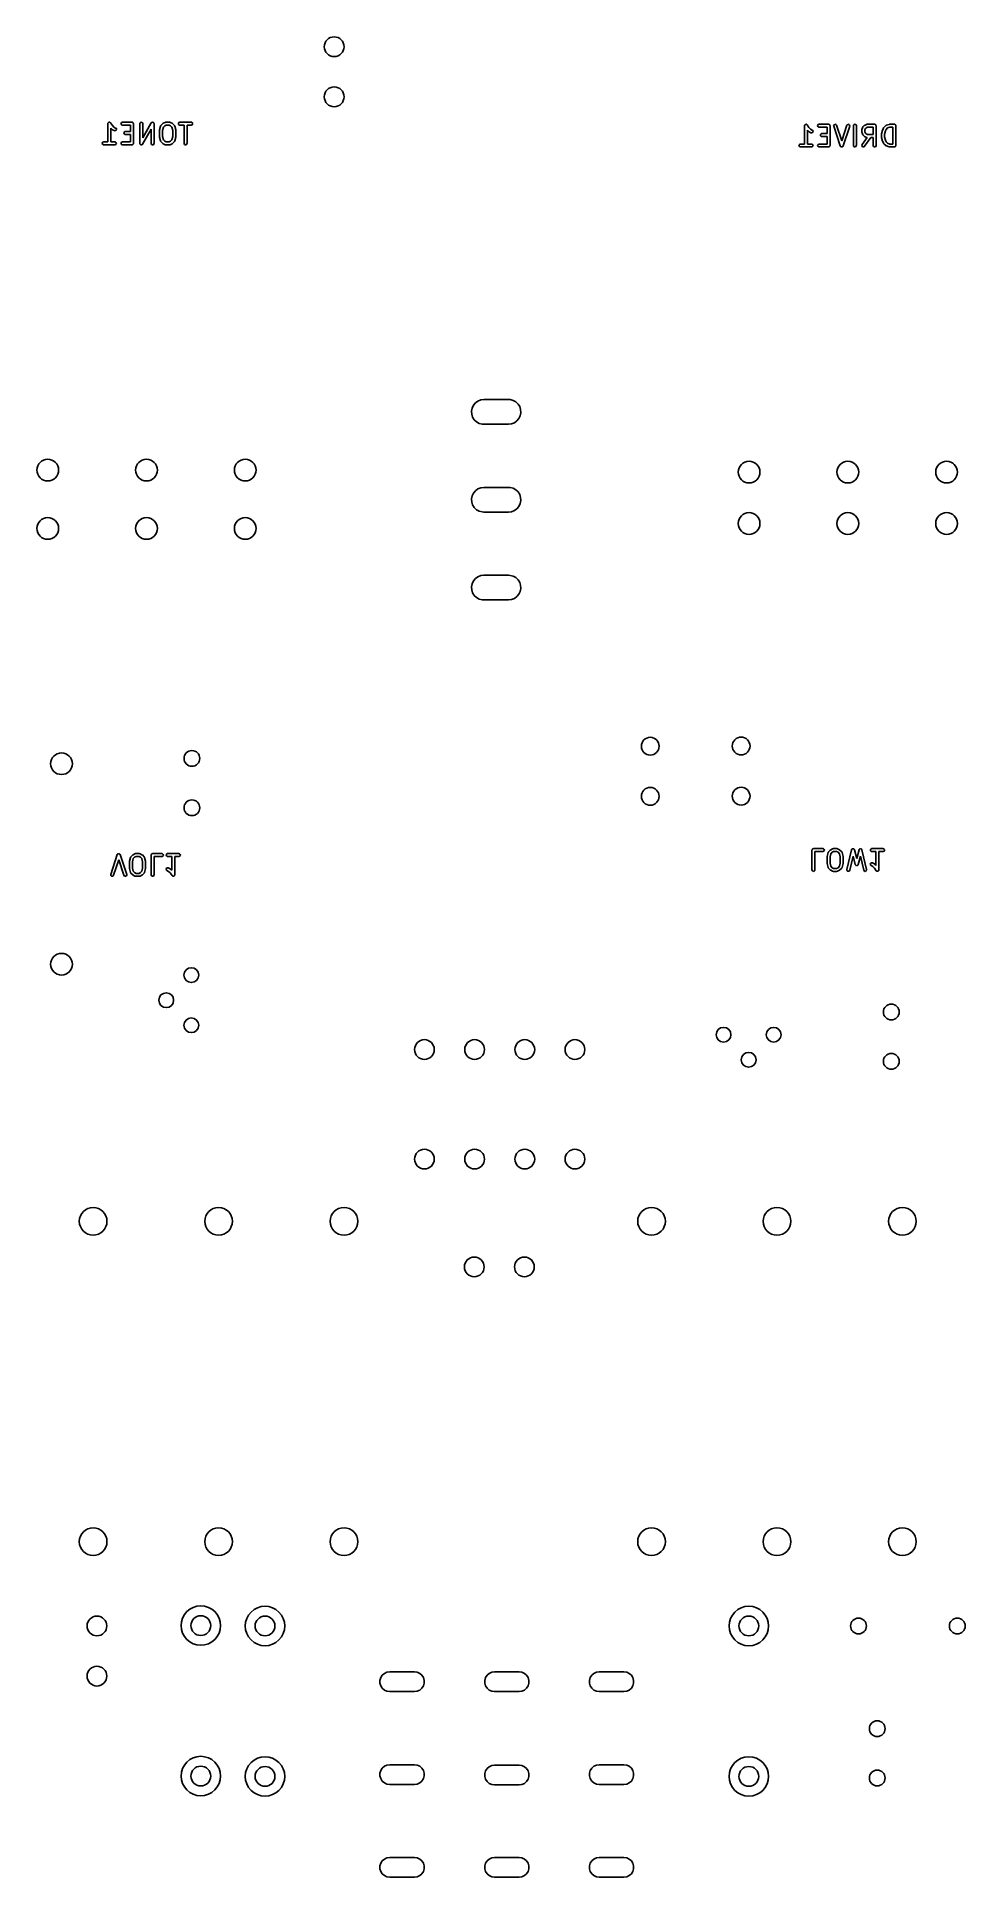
# Model space of a CAD drawing. Extents: x 4.7 to 6.55, y -5.82 to -2.15.
import ezdxf

# ---------------------------------------------------------------- set-up
doc = ezdxf.new("R2010")
doc.units = 0
doc.header["$MEASUREMENT"] = 0
doc.layers.add('BLACK', color=7, linetype='CONTINUOUS')

msp = doc.modelspace()

# ---------------------------------------------------------------- linework, layer by layer
at = {"layer": 'BLACK', "linetype": 'CONTINUOUS'}
for p, q in [((4.84465, -2.31892), (4.84483, -2.31791)), ((4.84465, -2.35534), (4.84465, -2.31892)), ((4.84483, -2.31791), (4.84493, -2.31778)), ((4.84493, -2.31778), (4.84495, -2.31761)), ((4.84495, -2.31761), (4.84557, -2.31702)), ((4.84557, -2.31702), (4.84612, -2.31637)), ((4.84612, -2.31637), (4.84629, -2.31634)), ((4.84629, -2.31634), (4.84641, -2.31622)), ((4.84641, -2.31622), (4.84727, -2.31616)), ((4.84727, -2.31616), (4.84811, -2.31602)), ((4.84811, -2.31602), (4.84826, -2.3161)), ((4.84826, -2.3161), (4.84843, -2.31609)), ((4.84843, -2.31609), (4.84912, -2.3166)), ((4.84912, -2.3166), (4.84986, -2.31703)), ((4.84986, -2.31703), (4.84992, -2.31718)), ((4.84992, -2.31718), (4.85006, -2.31729)), ((4.85006, -2.31729), (4.85364, -2.32267)), ((4.85301, -2.33039), (4.85055, -2.32793)), ((4.85055, -2.32793), (4.85055, -2.35534)), ((4.85307, -2.33041), (4.85301, -2.33039)), ((4.85378, -2.33094), (4.85307, -2.33041)), ((4.85364, -2.32267), (4.85685, -2.32587)), ((4.85753, -2.33281), (4.85378, -2.33094)), ((4.85685, -2.32587), (4.86017, -2.32753)), ((4.85953, -2.33304), (4.85753, -2.33281)), ((4.86122, -2.33193), (4.85953, -2.33304)), ((4.86017, -2.32753), (4.86099, -2.32814)), ((4.86099, -2.32814), (4.8618, -2.32999)), ((4.8618, -2.32999), (4.86122, -2.33193)), ((4.87094, -2.31841), (4.87195, -2.31666)), ((4.87129, -2.3204), (4.87094, -2.31841)), ((4.87284, -2.3217), (4.87129, -2.3204)), ((4.87195, -2.31666), (4.87385, -2.31597)), ((4.87385, -2.32188), (4.87284, -2.3217)), ((4.87385, -2.31597), (4.89259, -2.31597)), ((4.88964, -2.32188), (4.87385, -2.32188)), ((4.87656, -2.33716), (4.87757, -2.33541)), ((4.87691, -2.33915), (4.87656, -2.33716)), ((4.87846, -2.34045), (4.87691, -2.33915)), ((4.87757, -2.33541), (4.87947, -2.33472)), ((4.87947, -2.34062), (4.87846, -2.34045)), ((4.87947, -2.33472), (4.88964, -2.33472)), ((4.88964, -2.34062), (4.87947, -2.34062)), ((4.88964, -2.33472), (4.88964, -2.32188)), ((4.88964, -2.35534), (4.88964, -2.34062)), ((4.89259, -2.31597), (4.89298, -2.31604)), ((4.89298, -2.31604), (4.89311, -2.31602)), ((4.89311, -2.31602), (4.89322, -2.31608)), ((4.89322, -2.31608), (4.8936, -2.31615)), ((4.8936, -2.31615), (4.89419, -2.31664)), ((4.89419, -2.31664), (4.89486, -2.31703)), ((4.89486, -2.31703), (4.89495, -2.31728)), ((4.89495, -2.31728), (4.89515, -2.31745)), ((4.89515, -2.31745), (4.89529, -2.3182)), ((4.89529, -2.3182), (4.89555, -2.31892)), ((4.89555, -2.31892), (4.89555, -2.35829)), ((4.90839, -2.31892), (4.90857, -2.31791)), ((4.90839, -2.35829), (4.90839, -2.31892)), ((4.90857, -2.31791), (4.90987, -2.31637)), ((4.90987, -2.31637), (4.91186, -2.31602)), ((4.91186, -2.31602), (4.9136, -2.31703)), ((4.9136, -2.31703), (4.9143, -2.31892)), ((4.93089, -2.33004), (4.91391, -2.35976)), ((4.9143, -2.34717), (4.93128, -2.31746)), ((4.9143, -2.31892), (4.9143, -2.34717)), ((4.93089, -2.35829), (4.93089, -2.33004)), ((4.93128, -2.31746), (4.93193, -2.31667)), ((4.93193, -2.31667), (4.93219, -2.31658)), ((4.93219, -2.31658), (4.93236, -2.31637)), ((4.93236, -2.31637), (4.93311, -2.31623)), ((4.93311, -2.31623), (4.93383, -2.31597)), ((4.93383, -2.31597), (4.93408, -2.31606)), ((4.93408, -2.31606), (4.93435, -2.31602)), ((4.93435, -2.31602), (4.93501, -2.3164)), ((4.93501, -2.3164), (4.93573, -2.31665)), ((4.93573, -2.31665), (4.93586, -2.31689)), ((4.93586, -2.31689), (4.9361, -2.31703)), ((4.9361, -2.31703), (4.93636, -2.31774)), ((4.93636, -2.31774), (4.93675, -2.3184)), ((4.93675, -2.3184), (4.9367, -2.31867)), ((4.9367, -2.31867), (4.93679, -2.31892)), ((4.93679, -2.31892), (4.93679, -2.35829)), ((4.94776, -2.33205), (4.94786, -2.33147)), ((4.94776, -2.34517), (4.94776, -2.33205)), ((4.94781, -2.3453), (4.94776, -2.34517)), ((4.94785, -2.34589), (4.94781, -2.3453)), ((4.94785, -2.33133), (4.94972, -2.32383)), ((4.94786, -2.33147), (4.94785, -2.33133)), ((4.94972, -2.35339), (4.94785, -2.34589)), ((4.94972, -2.32383), (4.95014, -2.32289)), ((4.95014, -2.32289), (4.95038, -2.32272)), ((4.95038, -2.32272), (4.9505, -2.32246)), ((4.9505, -2.32246), (4.95425, -2.31871)), ((4.95525, -2.32606), (4.95367, -2.33241)), ((4.95367, -2.33241), (4.95367, -2.34481)), ((4.95367, -2.34481), (4.95525, -2.35116)), ((4.95425, -2.31871), (4.95497, -2.3182)), ((4.95497, -2.3182), (4.95502, -2.31816)), ((4.95502, -2.31816), (4.95877, -2.31628)), ((4.95809, -2.32322), (4.95525, -2.32606)), ((4.96078, -2.32188), (4.95809, -2.32322)), ((4.95877, -2.31628), (4.95975, -2.31599)), ((4.95975, -2.31599), (4.95992, -2.31603)), ((4.95992, -2.31603), (4.96009, -2.31597)), ((4.96009, -2.31597), (4.96759, -2.31597)), ((4.96689, -2.32188), (4.96078, -2.32188)), ((4.96959, -2.32322), (4.96689, -2.32188)), ((4.96759, -2.31597), (4.9686, -2.31615)), ((4.9686, -2.31615), (4.96873, -2.31626)), ((4.96873, -2.31626), (4.96891, -2.31628)), ((4.96891, -2.31628), (4.97266, -2.31816)), ((4.97242, -2.32606), (4.96959, -2.32322)), ((4.97401, -2.33241), (4.97242, -2.32606)), ((4.97242, -2.35116), (4.97401, -2.34481)), ((4.97266, -2.31816), (4.97336, -2.31868)), ((4.97336, -2.31868), (4.97342, -2.31871)), ((4.97342, -2.31871), (4.97717, -2.32246)), ((4.97401, -2.34481), (4.97401, -2.33241)), ((4.97717, -2.32246), (4.97776, -2.3233)), ((4.97776, -2.3233), (4.97779, -2.32359)), ((4.97779, -2.32359), (4.97795, -2.32383)), ((4.97795, -2.32383), (4.97982, -2.33133)), ((4.97982, -2.34589), (4.97795, -2.35339)), ((4.97991, -2.34517), (4.97981, -2.34575)), ((4.97981, -2.34575), (4.97982, -2.34589)), ((4.97982, -2.33133), (4.97987, -2.33192)), ((4.97987, -2.33192), (4.97991, -2.33205)), ((4.97991, -2.33205), (4.97991, -2.34517)), ((4.9853, -2.31841), (4.98631, -2.31666)), ((4.98565, -2.3204), (4.9853, -2.31841)), ((4.9872, -2.3217), (4.98565, -2.3204)), ((4.98631, -2.31666), (4.98821, -2.31597)), ((4.98821, -2.32188), (4.9872, -2.3217)), ((4.98821, -2.31597), (5.0107, -2.31597)), ((4.9965, -2.32188), (4.98821, -2.32188)), ((4.9965, -2.35829), (4.9965, -2.32188)), ((5.0107, -2.32188), (5.00241, -2.32188)), ((5.00241, -2.32188), (5.00241, -2.35829)), ((5.0107, -2.31597), (5.01171, -2.31615)), ((5.0126, -2.32119), (5.0107, -2.32188)), ((5.01171, -2.31615), (5.01326, -2.31745)), ((5.01361, -2.31944), (5.0126, -2.32119)), ((5.01326, -2.31745), (5.01361, -2.31944)), ((6.23291, -2.32302), (6.23309, -2.32201)), ((6.23291, -2.35944), (6.23291, -2.32302)), ((6.23309, -2.32201), (6.2332, -2.32188)), ((6.2332, -2.32188), (6.23322, -2.32172)), ((6.23322, -2.32172), (6.23384, -2.32112)), ((6.23384, -2.32112), (6.23439, -2.32047)), ((6.23439, -2.32047), (6.23456, -2.32044)), ((6.23456, -2.32044), (6.23468, -2.32032)), ((6.23468, -2.32032), (6.23553, -2.32027)), ((6.23553, -2.32027), (6.23638, -2.32012)), ((6.23638, -2.32012), (6.23652, -2.3202)), ((6.23652, -2.3202), (6.23669, -2.32019)), ((6.23669, -2.32019), (6.23738, -2.3207)), ((6.23738, -2.3207), (6.23813, -2.32113)), ((6.23813, -2.32113), (6.23818, -2.32129)), ((6.23818, -2.32129), (6.23832, -2.32139)), ((6.23832, -2.32139), (6.24191, -2.32677)), ((6.24128, -2.33449), (6.23882, -2.33203)), ((6.23882, -2.33203), (6.23882, -2.35944)), ((6.24133, -2.33451), (6.24128, -2.33449)), ((6.24204, -2.33504), (6.24133, -2.33451)), ((6.24191, -2.32677), (6.24511, -2.32997)), ((6.24579, -2.33691), (6.24204, -2.33504)), ((6.24511, -2.32997), (6.24843, -2.33163)), ((6.2478, -2.33714), (6.24579, -2.33691)), ((6.24948, -2.33603), (6.2478, -2.33714)), ((6.24843, -2.33163), (6.24926, -2.33224)), ((6.24926, -2.33224), (6.25006, -2.3341)), ((6.25006, -2.3341), (6.24948, -2.33603)), ((6.2592, -2.32251), (6.26021, -2.32076)), ((6.25955, -2.3245), (6.2592, -2.32251)), ((6.2611, -2.3258), (6.25955, -2.3245)), ((6.26021, -2.32076), (6.26211, -2.32007)), ((6.26211, -2.32598), (6.2611, -2.3258)), ((6.26211, -2.32007), (6.28086, -2.32007)), ((6.27791, -2.32598), (6.26211, -2.32598)), ((6.26483, -2.34126), (6.26584, -2.33951)), ((6.26518, -2.34325), (6.26483, -2.34126)), ((6.26673, -2.34455), (6.26518, -2.34325)), ((6.26584, -2.33951), (6.26774, -2.33882)), ((6.26774, -2.34472), (6.26673, -2.34455)), ((6.26774, -2.33882), (6.27791, -2.33882)), ((6.27791, -2.34472), (6.26774, -2.34472)), ((6.27791, -2.33882), (6.27791, -2.32598)), ((6.27791, -2.35944), (6.27791, -2.34472)), ((6.28086, -2.32007), (6.28124, -2.32014)), ((6.28124, -2.32014), (6.28137, -2.32012)), ((6.28137, -2.32012), (6.28148, -2.32018)), ((6.28148, -2.32018), (6.28187, -2.32025)), ((6.28187, -2.32025), (6.28246, -2.32074)), ((6.28246, -2.32074), (6.28312, -2.32113)), ((6.28312, -2.32113), (6.28321, -2.32138)), ((6.28321, -2.32138), (6.28342, -2.32155)), ((6.28342, -2.32155), (6.28355, -2.3223)), ((6.28355, -2.3223), (6.28381, -2.32302)), ((6.28381, -2.32302), (6.28381, -2.36239)), ((6.29103, -2.32294), (6.29177, -2.32107)), ((6.29118, -2.32396), (6.29103, -2.32294)), ((6.3043, -2.36333), (6.29118, -2.32396)), ((6.29177, -2.32107), (6.29355, -2.3201)), ((6.29355, -2.3201), (6.29553, -2.32051)), ((6.29553, -2.32051), (6.29678, -2.32209)), ((6.29678, -2.32209), (6.30711, -2.35306)), ((6.30711, -2.35306), (6.31743, -2.32209)), ((6.32303, -2.32396), (6.30991, -2.36333)), ((6.31743, -2.32209), (6.31792, -2.32119)), ((6.31792, -2.32119), (6.31964, -2.32013)), ((6.31964, -2.32013), (6.32163, -2.32043)), ((6.32163, -2.32043), (6.32297, -2.32194)), ((6.32297, -2.32194), (6.32303, -2.32396)), ((6.3304, -2.32302), (6.33058, -2.32201)), ((6.3304, -2.36239), (6.3304, -2.32302)), ((6.33058, -2.32201), (6.33188, -2.32047)), ((6.33188, -2.32047), (6.33386, -2.32012)), ((6.33386, -2.32012), (6.33561, -2.32113)), ((6.33561, -2.32113), (6.3363, -2.32302)), ((6.3363, -2.32302), (6.3363, -2.36239)), ((6.34727, -2.33052), (6.34745, -2.32951)), ((6.34727, -2.33615), (6.34727, -2.33052)), ((6.34733, -2.33631), (6.34727, -2.33615)), ((6.34729, -2.33649), (6.34733, -2.33631)), ((6.34758, -2.33747), (6.34729, -2.33649)), ((6.34745, -2.32951), (6.34756, -2.32938)), ((6.34756, -2.32938), (6.34758, -2.3292)), ((6.34758, -2.3292), (6.34946, -2.32545)), ((6.34946, -2.34122), (6.34758, -2.33747)), ((6.34781, -2.3607), (6.35768, -2.34659)), ((6.34946, -2.32545), (6.34998, -2.32474)), ((6.34951, -2.34126), (6.34946, -2.34122)), ((6.35001, -2.34199), (6.34951, -2.34126)), ((6.34998, -2.32474), (6.35001, -2.32469)), ((6.35001, -2.32469), (6.35189, -2.32281)), ((6.35189, -2.34386), (6.35001, -2.34199)), ((6.35189, -2.32281), (6.35261, -2.3223)), ((6.35194, -2.34389), (6.35189, -2.34386)), ((6.35265, -2.34441), (6.35194, -2.34389)), ((6.35261, -2.3223), (6.35265, -2.32226)), ((6.36489, -2.3466), (6.35264, -2.36409)), ((6.35265, -2.32226), (6.3564, -2.32038)), ((6.3564, -2.34629), (6.35265, -2.34441)), ((6.35453, -2.32852), (6.35318, -2.33122)), ((6.35318, -2.33122), (6.35318, -2.33545)), ((6.35318, -2.33545), (6.35453, -2.33815)), ((6.35572, -2.32733), (6.35453, -2.32852)), ((6.35453, -2.33815), (6.35572, -2.33935)), ((6.35842, -2.32598), (6.35572, -2.32733)), ((6.35572, -2.33935), (6.35842, -2.34069)), ((6.3564, -2.32038), (6.35739, -2.32009)), ((6.35658, -2.34631), (6.3564, -2.34629)), ((6.35671, -2.34642), (6.35658, -2.34631)), ((6.35768, -2.34659), (6.35671, -2.34642)), ((6.35739, -2.32009), (6.35756, -2.32013)), ((6.35756, -2.32013), (6.35772, -2.32007)), ((6.35772, -2.32007), (6.37272, -2.32007)), ((6.36977, -2.32598), (6.35842, -2.32598)), ((6.35842, -2.34069), (6.36977, -2.34069)), ((6.36977, -2.3466), (6.36489, -2.3466)), ((6.36977, -2.34069), (6.36977, -2.32598)), ((6.36977, -2.36239), (6.36977, -2.3466)), ((6.37272, -2.32007), (6.37311, -2.32014)), ((6.37311, -2.32014), (6.37323, -2.32012)), ((6.37323, -2.32012), (6.37335, -2.32018)), ((6.37335, -2.32018), (6.37373, -2.32025)), ((6.37373, -2.32025), (6.37432, -2.32074)), ((6.37432, -2.32074), (6.37498, -2.32113)), ((6.37498, -2.32113), (6.37508, -2.32138)), ((6.37508, -2.32138), (6.37528, -2.32155)), ((6.37528, -2.32155), (6.37541, -2.3223)), ((6.37541, -2.3223), (6.37567, -2.32302)), ((6.37567, -2.32302), (6.37567, -2.36239)), ((6.38664, -2.3399), (6.38674, -2.33932)), ((6.38664, -2.34552), (6.38664, -2.3399)), ((6.38669, -2.34565), (6.38664, -2.34552)), ((6.38673, -2.34624), (6.38669, -2.34565)), ((6.38673, -2.33918), (6.38861, -2.33168)), ((6.38674, -2.33932), (6.38673, -2.33918)), ((6.38861, -2.35374), (6.38673, -2.34624)), ((6.38861, -2.33168), (6.38881, -2.33122)), ((6.38881, -2.33122), (6.38883, -2.33108)), ((6.38883, -2.33108), (6.3907, -2.32733)), ((6.3907, -2.32733), (6.39123, -2.32662)), ((6.39123, -2.32662), (6.39126, -2.32656)), ((6.39126, -2.32656), (6.39501, -2.32281)), ((6.39426, -2.33343), (6.39255, -2.34026)), ((6.39255, -2.34026), (6.39255, -2.34516)), ((6.39255, -2.34516), (6.39426, -2.35199)), ((6.39577, -2.3304), (6.39426, -2.33343)), ((6.39501, -2.32281), (6.39585, -2.32222)), ((6.39869, -2.32748), (6.39577, -2.3304)), ((6.39585, -2.32222), (6.39602, -2.32221)), ((6.39602, -2.32221), (6.39616, -2.3221)), ((6.39616, -2.3221), (6.40178, -2.32022)), ((6.4032, -2.32598), (6.39869, -2.32748)), ((6.40178, -2.32022), (6.40266, -2.32009)), ((6.40266, -2.32009), (6.40272, -2.32007)), ((6.40272, -2.32007), (6.41209, -2.32007)), ((6.40914, -2.32598), (6.4032, -2.32598)), ((6.40914, -2.35944), (6.40914, -2.32598)), ((6.41209, -2.32007), (6.41248, -2.32014)), ((6.41248, -2.32014), (6.4126, -2.32012)), ((6.4126, -2.32012), (6.41272, -2.32018)), ((6.41272, -2.32018), (6.4131, -2.32025)), ((6.4131, -2.32025), (6.41369, -2.32074)), ((6.41369, -2.32074), (6.41435, -2.32113)), ((6.41435, -2.32113), (6.41445, -2.32138)), ((6.41445, -2.32138), (6.41465, -2.32155)), ((6.41465, -2.32155), (6.41478, -2.3223)), ((6.41478, -2.3223), (6.41504, -2.32302)), ((6.41504, -2.32302), (6.41504, -2.36239)), ((4.83344, -2.35778), (4.83445, -2.35603)), ((4.83379, -2.35977), (4.83344, -2.35778)), ((4.83534, -2.36107), (4.83379, -2.35977)), ((4.83445, -2.35603), (4.83635, -2.35534)), ((4.83635, -2.36125), (4.83534, -2.36107)), ((4.83635, -2.35534), (4.84465, -2.35534)), ((4.85885, -2.36125), (4.83635, -2.36125)), ((4.85055, -2.35534), (4.85885, -2.35534)), ((4.85885, -2.35534), (4.85986, -2.35552)), ((4.86075, -2.36056), (4.85885, -2.36125)), ((4.85986, -2.35552), (4.86141, -2.35682)), ((4.86176, -2.35881), (4.86075, -2.36056)), ((4.86141, -2.35682), (4.86176, -2.35881)), ((4.87094, -2.35778), (4.87195, -2.35603)), ((4.87129, -2.35977), (4.87094, -2.35778)), ((4.87284, -2.36107), (4.87129, -2.35977)), ((4.87195, -2.35603), (4.87385, -2.35534)), ((4.87385, -2.36125), (4.87284, -2.36107)), ((4.87385, -2.35534), (4.88964, -2.35534)), ((4.89259, -2.36125), (4.87385, -2.36125)), ((4.89332, -2.36098), (4.89259, -2.36125)), ((4.89407, -2.36085), (4.89332, -2.36098)), ((4.89424, -2.36065), (4.89407, -2.36085)), ((4.89449, -2.36056), (4.89424, -2.36065)), ((4.89488, -2.35989), (4.89449, -2.36056)), ((4.89537, -2.3593), (4.89488, -2.35989)), ((4.89544, -2.35892), (4.89537, -2.3593)), ((4.8955, -2.35881), (4.89544, -2.35892)), ((4.89555, -2.35829), (4.89548, -2.35868)), ((4.89548, -2.35868), (4.8955, -2.35881)), ((4.90848, -2.35855), (4.90839, -2.35829)), ((4.90844, -2.35882), (4.90848, -2.35855)), ((4.90882, -2.35948), (4.90844, -2.35882)), ((4.90908, -2.36019), (4.90882, -2.35948)), ((4.90932, -2.36033), (4.90908, -2.36019)), ((4.90945, -2.36056), (4.90932, -2.36033)), ((4.91017, -2.36082), (4.90945, -2.36056)), ((4.91083, -2.3612), (4.91017, -2.36082)), ((4.9111, -2.36115), (4.91083, -2.3612)), ((4.91136, -2.36125), (4.9111, -2.36115)), ((4.91207, -2.36098), (4.91136, -2.36125)), ((4.91282, -2.36085), (4.91207, -2.36098)), ((4.91299, -2.36064), (4.91282, -2.36085)), ((4.91325, -2.36055), (4.91299, -2.36064)), ((4.91391, -2.35976), (4.91325, -2.36055)), ((4.93158, -2.36019), (4.93089, -2.35829)), ((4.93333, -2.3612), (4.93158, -2.36019)), ((4.93532, -2.36085), (4.93333, -2.3612)), ((4.93661, -2.3593), (4.93532, -2.36085)), ((4.93679, -2.35829), (4.93661, -2.3593)), ((4.94989, -2.35363), (4.94972, -2.35339)), ((4.94991, -2.35392), (4.94989, -2.35363)), ((4.9505, -2.35476), (4.94991, -2.35392)), ((4.95425, -2.35851), (4.9505, -2.35476)), ((4.95431, -2.35853), (4.95425, -2.35851)), ((4.95502, -2.35906), (4.95431, -2.35853)), ((4.95877, -2.36093), (4.95502, -2.35906)), ((4.95525, -2.35116), (4.95809, -2.35399)), ((4.95809, -2.35399), (4.96078, -2.35534)), ((4.95894, -2.36095), (4.95877, -2.36093)), ((4.95908, -2.36107), (4.95894, -2.36095)), ((4.96009, -2.36125), (4.95908, -2.36107)), ((4.96759, -2.36125), (4.96009, -2.36125)), ((4.96078, -2.35534), (4.96689, -2.35534)), ((4.96689, -2.35534), (4.96959, -2.35399)), ((4.96775, -2.36119), (4.96759, -2.36125)), ((4.96792, -2.36123), (4.96775, -2.36119)), ((4.96891, -2.36093), (4.96792, -2.36123)), ((4.97266, -2.35906), (4.96891, -2.36093)), ((4.96959, -2.35399), (4.97242, -2.35116)), ((4.9727, -2.35901), (4.97266, -2.35906)), ((4.97342, -2.35851), (4.9727, -2.35901)), ((4.97717, -2.35476), (4.97342, -2.35851)), ((4.9773, -2.35449), (4.97717, -2.35476)), ((4.97753, -2.35432), (4.9773, -2.35449)), ((4.97795, -2.35339), (4.97753, -2.35432)), ((4.99719, -2.36019), (4.9965, -2.35829)), ((4.99894, -2.3612), (4.99719, -2.36019)), ((5.00093, -2.36085), (4.99894, -2.3612)), ((5.00223, -2.3593), (5.00093, -2.36085)), ((5.00241, -2.35829), (5.00223, -2.3593)), ((6.22171, -2.36188), (6.22272, -2.36013)), ((6.22206, -2.36387), (6.22171, -2.36188)), ((6.22361, -2.36517), (6.22206, -2.36387)), ((6.22272, -2.36013), (6.22462, -2.35944)), ((6.22462, -2.36535), (6.22361, -2.36517)), ((6.22462, -2.35944), (6.23291, -2.35944)), ((6.24711, -2.36535), (6.22462, -2.36535)), ((6.23882, -2.35944), (6.24711, -2.35944)), ((6.24711, -2.35944), (6.24812, -2.35962)), ((6.24901, -2.36466), (6.24711, -2.36535)), ((6.24812, -2.35962), (6.24967, -2.36092)), ((6.25002, -2.36291), (6.24901, -2.36466)), ((6.24967, -2.36092), (6.25002, -2.36291)), ((6.2592, -2.36188), (6.26021, -2.36013)), ((6.25955, -2.36387), (6.2592, -2.36188)), ((6.2611, -2.36517), (6.25955, -2.36387)), ((6.26021, -2.36013), (6.26211, -2.35944)), ((6.26211, -2.36535), (6.2611, -2.36517)), ((6.26211, -2.35944), (6.27791, -2.35944)), ((6.28086, -2.36535), (6.26211, -2.36535)), ((6.28158, -2.36508), (6.28086, -2.36535)), ((6.28233, -2.36495), (6.28158, -2.36508)), ((6.28251, -2.36475), (6.28233, -2.36495)), ((6.28276, -2.36466), (6.28251, -2.36475)), ((6.28314, -2.36399), (6.28276, -2.36466)), ((6.28363, -2.3634), (6.28314, -2.36399)), ((6.2837, -2.36302), (6.28363, -2.3634)), ((6.28377, -2.36291), (6.2837, -2.36302)), ((6.28381, -2.36239), (6.28374, -2.36278)), ((6.28374, -2.36278), (6.28377, -2.36291)), ((6.30436, -2.36339), (6.3043, -2.36333)), ((6.30436, -2.36348), (6.30436, -2.36339)), ((6.30498, -2.36418), (6.30436, -2.36348)), ((6.30556, -2.36491), (6.30498, -2.36418)), ((6.30564, -2.36493), (6.30556, -2.36491)), ((6.3057, -2.36499), (6.30564, -2.36493)), ((6.30662, -2.36513), (6.3057, -2.36499)), ((6.30754, -2.36532), (6.30662, -2.36513)), ((6.30761, -2.36527), (6.30754, -2.36532)), ((6.3077, -2.36529), (6.30761, -2.36527)), ((6.30849, -2.3648), (6.3077, -2.36529)), ((6.30931, -2.36435), (6.30849, -2.3648)), ((6.30935, -2.36427), (6.30931, -2.36435)), ((6.30942, -2.36423), (6.30935, -2.36427)), ((6.30991, -2.36333), (6.30942, -2.36423)), ((6.33109, -2.36429), (6.3304, -2.36239)), ((6.33284, -2.3653), (6.33109, -2.36429)), ((6.33483, -2.36495), (6.33284, -2.3653)), ((6.33613, -2.3634), (6.33483, -2.36495)), ((6.3363, -2.36239), (6.33613, -2.3634)), ((6.34728, -2.36265), (6.34781, -2.3607)), ((6.34814, -2.36448), (6.34728, -2.36265)), ((6.34997, -2.36534), (6.34814, -2.36448)), ((6.35192, -2.36481), (6.34997, -2.36534)), ((6.35264, -2.36409), (6.35192, -2.36481)), ((6.37046, -2.36429), (6.36977, -2.36239)), ((6.37221, -2.3653), (6.37046, -2.36429)), ((6.3742, -2.36495), (6.37221, -2.3653)), ((6.3755, -2.3634), (6.3742, -2.36495)), ((6.37567, -2.36239), (6.3755, -2.3634)), ((6.38868, -2.35385), (6.38861, -2.35374)), ((6.38883, -2.35434), (6.38868, -2.35385)), ((6.3907, -2.35809), (6.38883, -2.35434)), ((6.39075, -2.35813), (6.3907, -2.35809)), ((6.39126, -2.35886), (6.39075, -2.35813)), ((6.39501, -2.36261), (6.39126, -2.35886)), ((6.39426, -2.35199), (6.39577, -2.35502)), ((6.39517, -2.36268), (6.39501, -2.36261)), ((6.39526, -2.36283), (6.39517, -2.36268)), ((6.39616, -2.36332), (6.39526, -2.36283)), ((6.39577, -2.35502), (6.39869, -2.35794)), ((6.40178, -2.3652), (6.39616, -2.36332)), ((6.39869, -2.35794), (6.4032, -2.35944)), ((6.40185, -2.36519), (6.40178, -2.3652)), ((6.40272, -2.36535), (6.40185, -2.36519)), ((6.41209, -2.36535), (6.40272, -2.36535)), ((6.4032, -2.35944), (6.40914, -2.35944)), ((6.41281, -2.36508), (6.41209, -2.36535)), ((6.41357, -2.36495), (6.41281, -2.36508)), ((6.41374, -2.36475), (6.41357, -2.36495)), ((6.41399, -2.36466), (6.41374, -2.36475)), ((6.41437, -2.36399), (6.41399, -2.36466)), ((6.41487, -2.3634), (6.41437, -2.36399)), ((6.41493, -2.36302), (6.41487, -2.3634)), ((6.415, -2.36291), (6.41493, -2.36302)), ((6.41504, -2.36239), (6.41498, -2.36278)), ((6.41498, -2.36278), (6.415, -2.36291)), ((5.56934, -2.89216), (5.5705, -2.8861)), ((5.56973, -2.89831), (5.56934, -2.89216)), ((5.57163, -2.90418), (5.56973, -2.89831)), ((5.5705, -2.8861), (5.57312, -2.88052)), ((5.57312, -2.88052), (5.57705, -2.87576)), ((5.57705, -2.87576), (5.58204, -2.87214)), ((5.58204, -2.87214), (5.58778, -2.86987)), ((5.58778, -2.86987), (5.5939, -2.86909)), ((5.5939, -2.86909), (5.64311, -2.86909)), ((5.64311, -2.86909), (5.64619, -2.86929)), ((5.64619, -2.86929), (5.65217, -2.87082)), ((5.65217, -2.87082), (5.65757, -2.87379)), ((5.65757, -2.87379), (5.66207, -2.87802)), ((5.66207, -2.87802), (5.66537, -2.88322)), ((5.66537, -2.88322), (5.66728, -2.88909)), ((5.66767, -2.89525), (5.66651, -2.9013)), ((5.66728, -2.88909), (5.66767, -2.89525)), ((5.57494, -2.90939), (5.57163, -2.90418)), ((5.57943, -2.91361), (5.57494, -2.90939)), ((5.58484, -2.91658), (5.57943, -2.91361)), ((5.59081, -2.91811), (5.58484, -2.91658)), ((5.5939, -2.91831), (5.59081, -2.91811)), ((5.64311, -2.91831), (5.5939, -2.91831)), ((5.64923, -2.91753), (5.64311, -2.91831)), ((5.65496, -2.91526), (5.64923, -2.91753)), ((5.65995, -2.91164), (5.65496, -2.91526)), ((5.66389, -2.90689), (5.65995, -2.91164)), ((5.66651, -2.9013), (5.66389, -2.90689)), ((5.58204, -3.04733), (5.58778, -3.04506)), ((5.58778, -3.04506), (5.5939, -3.04429)), ((5.5939, -3.04429), (5.64311, -3.04429)), ((5.64311, -3.04429), (5.64619, -3.04449)), ((5.64619, -3.04449), (5.65217, -3.04602)), ((5.65217, -3.04602), (5.65757, -3.04899)), ((5.56934, -3.06735), (5.5705, -3.06129)), ((5.56973, -3.07351), (5.56934, -3.06735)), ((5.57163, -3.07937), (5.56973, -3.07351)), ((5.5705, -3.06129), (5.57312, -3.05571)), ((5.57494, -3.08458), (5.57163, -3.07937)), ((5.57312, -3.05571), (5.57705, -3.05096)), ((5.57705, -3.05096), (5.58204, -3.04733)), ((5.65757, -3.04899), (5.66207, -3.05321)), ((5.66389, -3.08208), (5.65995, -3.08683)), ((5.66207, -3.05321), (5.66537, -3.05842)), ((5.66651, -3.0765), (5.66389, -3.08208)), ((5.66537, -3.05842), (5.66728, -3.06429)), ((5.66767, -3.07044), (5.66651, -3.0765)), ((5.66728, -3.06429), (5.66767, -3.07044)), ((5.57943, -3.0888), (5.57494, -3.08458)), ((5.58484, -3.09178), (5.57943, -3.0888)), ((5.59081, -3.09331), (5.58484, -3.09178)), ((5.5939, -3.0935), (5.59081, -3.09331)), ((5.64311, -3.0935), (5.5939, -3.0935)), ((5.64923, -3.09273), (5.64311, -3.0935)), ((5.65496, -3.09046), (5.64923, -3.09273)), ((5.65995, -3.08683), (5.65496, -3.09046)), ((5.57312, -3.23091), (5.57705, -3.22616)), ((5.57705, -3.22616), (5.58204, -3.22253)), ((5.58204, -3.22253), (5.58778, -3.22026)), ((5.58778, -3.22026), (5.5939, -3.21949)), ((5.5939, -3.21949), (5.64311, -3.21949)), ((5.64311, -3.21949), (5.64619, -3.21968)), ((5.64619, -3.21968), (5.65217, -3.22122)), ((5.65217, -3.22122), (5.65757, -3.22419)), ((5.65757, -3.22419), (5.66207, -3.22841)), ((5.66207, -3.22841), (5.66537, -3.23362)), ((5.56934, -3.24255), (5.5705, -3.23649)), ((5.56973, -3.24871), (5.56934, -3.24255)), ((5.57163, -3.25457), (5.56973, -3.24871)), ((5.5705, -3.23649), (5.57312, -3.23091)), ((5.57494, -3.25978), (5.57163, -3.25457)), ((5.57943, -3.264), (5.57494, -3.25978)), ((5.58484, -3.26697), (5.57943, -3.264)), ((5.65496, -3.26566), (5.64923, -3.26793)), ((5.65995, -3.26203), (5.65496, -3.26566)), ((5.66389, -3.25728), (5.65995, -3.26203)), ((5.66651, -3.2517), (5.66389, -3.25728)), ((5.66537, -3.23362), (5.66728, -3.23948)), ((5.66767, -3.24564), (5.66651, -3.2517)), ((5.66728, -3.23948), (5.66767, -3.24564)), ((5.59081, -3.26851), (5.58484, -3.26697)), ((5.5939, -3.2687), (5.59081, -3.26851)), ((5.64311, -3.2687), (5.5939, -3.2687)), ((5.64923, -3.26793), (5.64311, -3.2687)), ((4.85042, -3.81597), (4.86355, -3.7766)), ((4.86355, -3.7766), (4.86404, -3.7757)), ((4.86404, -3.7757), (4.86411, -3.77565)), ((4.86411, -3.77565), (4.86414, -3.77557)), ((4.86414, -3.77557), (4.86496, -3.77513)), ((4.86496, -3.77513), (4.86576, -3.77464)), ((4.86576, -3.77464), (4.86584, -3.77465)), ((4.86584, -3.77465), (4.86591, -3.77461)), ((4.86591, -3.77461), (4.86683, -3.7748)), ((4.86683, -3.7748), (4.86775, -3.77494)), ((4.86775, -3.77494), (4.86781, -3.775)), ((4.86781, -3.775), (4.86789, -3.77502)), ((4.86789, -3.77502), (4.86847, -3.77575)), ((4.86847, -3.77575), (4.86909, -3.77645)), ((4.86909, -3.77645), (4.8691, -3.77653)), ((4.8691, -3.77653), (4.86915, -3.7766)), ((4.86915, -3.7766), (4.88227, -3.81597)), ((4.89051, -3.78107), (4.89426, -3.77732)), ((4.89426, -3.77732), (4.89498, -3.77681)), ((4.89498, -3.77681), (4.89502, -3.77677)), ((4.89502, -3.77677), (4.89877, -3.77489)), ((4.89877, -3.77489), (4.89976, -3.7746)), ((4.89976, -3.7746), (4.89993, -3.77464)), ((4.89993, -3.77464), (4.90009, -3.77458)), ((4.90009, -3.77458), (4.90759, -3.77458)), ((4.90759, -3.77458), (4.9086, -3.77476)), ((4.9086, -3.77476), (4.90874, -3.77487)), ((4.90874, -3.77487), (4.90891, -3.77489)), ((4.90891, -3.77489), (4.91266, -3.77677)), ((4.91266, -3.77677), (4.91337, -3.77729)), ((4.91337, -3.77729), (4.91343, -3.77732)), ((4.91343, -3.77732), (4.91718, -3.78107)), ((4.93089, -3.77753), (4.93095, -3.77715)), ((4.93089, -3.8169), (4.93089, -3.77753)), ((4.93093, -3.77702), (4.931, -3.77691)), ((4.93095, -3.77715), (4.93093, -3.77702)), ((4.931, -3.77691), (4.93106, -3.77652)), ((4.93106, -3.77652), (4.93156, -3.77594)), ((4.93156, -3.77594), (4.93194, -3.77527)), ((4.93194, -3.77527), (4.93219, -3.77518)), ((4.93219, -3.77518), (4.93236, -3.77498)), ((4.93236, -3.77498), (4.93312, -3.77484)), ((4.93312, -3.77484), (4.93384, -3.77458)), ((4.93384, -3.77458), (4.95259, -3.77458)), ((4.95259, -3.77458), (4.9536, -3.77476)), ((4.95449, -3.7798), (4.95259, -3.78049)), ((4.9536, -3.77476), (4.95514, -3.77606)), ((4.9555, -3.77805), (4.95449, -3.7798)), ((4.95514, -3.77606), (4.9555, -3.77805)), ((4.96093, -3.77702), (4.96194, -3.77527)), ((4.96128, -3.77901), (4.96093, -3.77702)), ((4.96283, -3.78031), (4.96128, -3.77901)), ((4.96194, -3.77527), (4.96384, -3.77458)), ((4.96384, -3.78049), (4.96283, -3.78031)), ((4.96384, -3.77458), (4.98633, -3.77458)), ((4.98633, -3.77458), (4.98734, -3.77476)), ((4.98823, -3.7798), (4.98633, -3.78049)), ((4.98734, -3.77476), (4.98889, -3.77606)), ((4.98924, -3.77805), (4.98823, -3.7798)), ((4.98889, -3.77606), (4.98924, -3.77805)), ((6.24791, -3.76769), (6.24798, -3.76731)), ((6.24791, -3.80706), (6.24791, -3.76769)), ((6.24795, -3.76718), (6.24802, -3.76706)), ((6.24798, -3.76731), (6.24795, -3.76718)), ((6.24802, -3.76706), (6.24809, -3.76668)), ((6.24809, -3.76668), (6.24858, -3.76609)), ((6.24858, -3.76609), (6.24896, -3.76543)), ((6.24896, -3.76543), (6.24921, -3.76534)), ((6.24921, -3.76534), (6.24939, -3.76513)), ((6.24939, -3.76513), (6.25014, -3.765)), ((6.25014, -3.765), (6.25086, -3.76474)), ((6.25086, -3.76474), (6.26961, -3.76474)), ((6.26961, -3.77064), (6.25382, -3.77064)), ((6.25382, -3.77064), (6.25382, -3.80706)), ((6.26961, -3.76474), (6.27062, -3.76492)), ((6.27151, -3.76995), (6.26961, -3.77064)), ((6.27062, -3.76492), (6.27217, -3.76621)), ((6.27252, -3.7682), (6.27151, -3.76995)), ((6.27217, -3.76621), (6.27252, -3.7682)), ((6.27791, -3.78081), (6.27801, -3.78023)), ((6.27799, -3.7801), (6.27987, -3.7726)), ((6.27801, -3.78023), (6.27799, -3.7801)), ((6.27987, -3.7726), (6.28029, -3.77166)), ((6.28029, -3.77166), (6.28052, -3.77149)), ((6.28052, -3.77149), (6.28065, -3.77123)), ((6.28065, -3.77123), (6.2844, -3.76748)), ((6.2854, -3.77482), (6.28381, -3.78118)), ((6.2844, -3.76748), (6.28512, -3.76697)), ((6.28512, -3.76697), (6.28516, -3.76692)), ((6.28516, -3.76692), (6.28891, -3.76505)), ((6.28823, -3.77199), (6.2854, -3.77482)), ((6.29093, -3.77064), (6.28823, -3.77199)), ((6.28891, -3.76505), (6.28989, -3.76476)), ((6.28989, -3.76476), (6.29007, -3.7648)), ((6.29007, -3.7648), (6.29023, -3.76474)), ((6.29023, -3.76474), (6.29773, -3.76474)), ((6.29703, -3.77064), (6.29093, -3.77064)), ((6.29973, -3.77199), (6.29703, -3.77064)), ((6.29773, -3.76474), (6.29874, -3.76492)), ((6.29874, -3.76492), (6.29888, -3.76503)), ((6.29888, -3.76503), (6.29905, -3.76505)), ((6.29905, -3.76505), (6.3028, -3.76692)), ((6.30256, -3.77482), (6.29973, -3.77199)), ((6.30415, -3.78118), (6.30256, -3.77482)), ((6.3028, -3.76692), (6.30351, -3.76745)), ((6.30351, -3.76745), (6.30357, -3.76748)), ((6.30357, -3.76748), (6.30732, -3.77123)), ((6.30732, -3.77123), (6.30791, -3.77207)), ((6.30791, -3.77207), (6.30793, -3.77236)), ((6.30793, -3.77236), (6.3081, -3.7726)), ((6.3081, -3.7726), (6.30997, -3.7801)), ((6.30997, -3.7801), (6.31001, -3.78069)), ((6.31736, -3.80638), (6.32673, -3.76701)), ((6.32976, -3.77976), (6.3231, -3.80774)), ((6.32673, -3.76701), (6.32714, -3.76607)), ((6.32714, -3.76607), (6.32739, -3.76588)), ((6.32739, -3.76588), (6.32752, -3.7656)), ((6.32752, -3.7656), (6.32818, -3.76529)), ((6.32818, -3.76529), (6.32876, -3.76486)), ((6.32876, -3.76486), (6.32907, -3.76488)), ((6.32907, -3.76488), (6.32935, -3.76475)), ((6.32935, -3.76475), (6.33005, -3.76494)), ((6.33425, -3.79657), (6.32976, -3.77976)), ((6.33005, -3.76494), (6.33077, -3.76498)), ((6.33077, -3.76498), (6.331, -3.76519)), ((6.331, -3.76519), (6.3313, -3.76527)), ((6.3313, -3.76527), (6.33171, -3.76587)), ((6.33171, -3.76587), (6.33224, -3.76637)), ((6.33224, -3.76637), (6.33228, -3.76668)), ((6.33228, -3.76668), (6.33246, -3.76693)), ((6.33246, -3.76693), (6.3371, -3.78435)), ((6.3371, -3.78435), (6.34175, -3.76693)), ((6.34444, -3.77976), (6.33995, -3.79657)), ((6.34175, -3.76693), (6.34218, -3.766)), ((6.34218, -3.766), (6.34243, -3.76582)), ((6.34243, -3.76582), (6.34257, -3.76555)), ((6.34257, -3.76555), (6.34324, -3.76526)), ((6.34324, -3.76526), (6.34383, -3.76484)), ((6.34383, -3.76484), (6.34414, -3.76487)), ((6.34414, -3.76487), (6.34443, -3.76474)), ((6.34443, -3.76474), (6.34512, -3.76495)), ((6.3511, -3.80774), (6.34444, -3.77976)), ((6.34512, -3.76495), (6.34585, -3.76501)), ((6.34585, -3.76501), (6.34606, -3.76523)), ((6.34606, -3.76523), (6.34636, -3.76532)), ((6.34636, -3.76532), (6.34676, -3.76593)), ((6.34676, -3.76593), (6.34728, -3.76644)), ((6.34728, -3.76644), (6.3473, -3.76675)), ((6.3473, -3.76675), (6.34747, -3.76701)), ((6.34747, -3.76701), (6.35685, -3.80638)), ((6.36419, -3.76718), (6.3652, -3.76543)), ((6.36454, -3.76917), (6.36419, -3.76718)), ((6.36609, -3.77047), (6.36454, -3.76917)), ((6.3652, -3.76543), (6.3671, -3.76474)), ((6.3671, -3.77064), (6.36609, -3.77047)), ((6.3671, -3.76474), (6.3896, -3.76474)), ((6.37539, -3.77064), (6.3671, -3.77064)), ((6.37539, -3.79806), (6.37539, -3.77064)), ((6.3896, -3.77064), (6.3813, -3.77064)), ((6.3813, -3.77064), (6.3813, -3.80706)), ((6.3896, -3.76474), (6.3906, -3.76492)), ((6.39149, -3.76995), (6.3896, -3.77064)), ((6.3906, -3.76492), (6.39215, -3.76621)), ((6.3925, -3.7682), (6.39149, -3.76995)), ((6.39215, -3.76621), (6.3925, -3.7682)), ((4.85048, -3.81799), (4.85042, -3.81597)), ((4.86635, -3.78687), (4.85603, -3.81784)), ((4.87667, -3.81784), (4.86635, -3.78687)), ((4.88242, -3.81698), (4.88168, -3.81886)), ((4.88227, -3.81597), (4.88242, -3.81698)), ((4.88777, -3.79066), (4.88787, -3.79008)), ((4.88777, -3.80378), (4.88777, -3.79066)), ((4.88781, -3.80391), (4.88777, -3.80378)), ((4.88786, -3.8045), (4.88781, -3.80391)), ((4.88786, -3.78994), (4.88973, -3.78244)), ((4.88787, -3.79008), (4.88786, -3.78994)), ((4.88973, -3.812), (4.88786, -3.8045)), ((4.88973, -3.78244), (4.89015, -3.78151)), ((4.88989, -3.81224), (4.88973, -3.812)), ((4.88992, -3.81253), (4.88989, -3.81224)), ((4.89051, -3.81337), (4.88992, -3.81253)), ((4.89015, -3.78151), (4.89038, -3.78133)), ((4.89038, -3.78133), (4.89051, -3.78107)), ((4.89426, -3.81712), (4.89051, -3.81337)), ((4.89526, -3.78467), (4.89367, -3.79102)), ((4.89367, -3.79102), (4.89367, -3.80342)), ((4.89367, -3.80342), (4.89526, -3.80977)), ((4.89809, -3.78183), (4.89526, -3.78467)), ((4.89526, -3.80977), (4.89809, -3.8126)), ((4.90079, -3.78049), (4.89809, -3.78183)), ((4.89809, -3.8126), (4.90079, -3.81395)), ((4.9069, -3.78049), (4.90079, -3.78049)), ((4.90079, -3.81395), (4.9069, -3.81395)), ((4.90959, -3.78183), (4.9069, -3.78049)), ((4.9069, -3.81395), (4.90959, -3.8126)), ((4.91243, -3.78467), (4.90959, -3.78183)), ((4.90959, -3.8126), (4.91243, -3.80977)), ((4.91401, -3.79102), (4.91243, -3.78467)), ((4.91243, -3.80977), (4.91401, -3.80342)), ((4.91718, -3.81337), (4.91343, -3.81712)), ((4.91401, -3.80342), (4.91401, -3.79102)), ((4.91718, -3.78107), (4.91777, -3.78191)), ((4.9173, -3.8131), (4.91718, -3.81337)), ((4.91754, -3.81293), (4.9173, -3.8131)), ((4.91796, -3.812), (4.91754, -3.81293)), ((4.91777, -3.78191), (4.91779, -3.7822)), ((4.91779, -3.7822), (4.91796, -3.78244)), ((4.91796, -3.78244), (4.91983, -3.78994)), ((4.91983, -3.8045), (4.91796, -3.812)), ((4.91992, -3.80378), (4.91982, -3.80436)), ((4.91982, -3.80436), (4.91983, -3.8045)), ((4.91983, -3.78994), (4.91987, -3.79053)), ((4.91987, -3.79053), (4.91992, -3.79066)), ((4.91992, -3.79066), (4.91992, -3.80378)), ((4.93158, -3.8188), (4.93089, -3.8169)), ((4.93679, -3.8169), (4.93661, -3.81791)), ((4.95259, -3.78049), (4.93679, -3.78049)), ((4.93679, -3.78049), (4.93679, -3.8169)), ((4.96089, -3.80583), (4.96146, -3.8039)), ((4.96169, -3.80768), (4.96089, -3.80583)), ((4.96146, -3.8039), (4.96315, -3.80278)), ((4.96252, -3.8083), (4.96169, -3.80768)), ((4.96584, -3.80996), (4.96252, -3.8083)), ((4.96315, -3.80278), (4.96516, -3.80301)), ((4.97213, -3.78049), (4.96384, -3.78049)), ((4.96516, -3.80301), (4.96891, -3.80489)), ((4.96904, -3.81316), (4.96584, -3.80996)), ((4.96891, -3.80489), (4.96961, -3.80541)), ((4.97263, -3.81854), (4.96904, -3.81316)), ((4.96961, -3.80541), (4.96967, -3.80544)), ((4.96967, -3.80544), (4.97213, -3.8079)), ((4.97213, -3.8079), (4.97213, -3.78049)), ((4.97804, -3.8169), (4.97786, -3.81791)), ((4.98633, -3.78049), (4.97804, -3.78049)), ((4.97804, -3.78049), (4.97804, -3.8169)), ((6.2486, -3.80896), (6.24791, -3.80706)), ((6.25035, -3.80997), (6.2486, -3.80896)), ((6.25234, -3.80962), (6.25035, -3.80997)), ((6.25364, -3.80807), (6.25234, -3.80962)), ((6.25382, -3.80706), (6.25364, -3.80807)), ((6.27791, -3.79394), (6.27791, -3.78081)), ((6.27795, -3.79407), (6.27791, -3.79394)), ((6.27799, -3.79465), (6.27795, -3.79407)), ((6.27987, -3.80215), (6.27799, -3.79465)), ((6.28003, -3.80239), (6.27987, -3.80215)), ((6.28006, -3.80268), (6.28003, -3.80239)), ((6.28065, -3.80352), (6.28006, -3.80268)), ((6.2844, -3.80727), (6.28065, -3.80352)), ((6.28381, -3.78118), (6.28381, -3.79357)), ((6.28381, -3.79357), (6.2854, -3.79993)), ((6.28445, -3.8073), (6.2844, -3.80727)), ((6.28516, -3.80783), (6.28445, -3.8073)), ((6.28891, -3.8097), (6.28516, -3.80783)), ((6.2854, -3.79993), (6.28823, -3.80276)), ((6.28823, -3.80276), (6.29093, -3.80411)), ((6.28909, -3.80972), (6.28891, -3.8097)), ((6.28922, -3.80984), (6.28909, -3.80972)), ((6.29023, -3.81001), (6.28922, -3.80984)), ((6.29773, -3.81001), (6.29023, -3.81001)), ((6.29093, -3.80411), (6.29703, -3.80411)), ((6.29703, -3.80411), (6.29973, -3.80276)), ((6.2979, -3.80995), (6.29773, -3.81001)), ((6.29807, -3.80999), (6.2979, -3.80995)), ((6.29905, -3.8097), (6.29807, -3.80999)), ((6.3028, -3.80783), (6.29905, -3.8097)), ((6.29973, -3.80276), (6.30256, -3.79993)), ((6.30256, -3.79993), (6.30415, -3.79357)), ((6.30285, -3.80778), (6.3028, -3.80783)), ((6.30357, -3.80727), (6.30285, -3.80778)), ((6.30732, -3.80352), (6.30357, -3.80727)), ((6.30415, -3.79357), (6.30415, -3.78118)), ((6.30744, -3.80326), (6.30732, -3.80352)), ((6.30768, -3.80309), (6.30744, -3.80326)), ((6.3081, -3.80215), (6.30768, -3.80309)), ((6.30997, -3.79465), (6.3081, -3.80215)), ((6.31006, -3.79394), (6.30996, -3.79452)), ((6.30996, -3.79452), (6.30997, -3.79465)), ((6.31001, -3.78069), (6.31006, -3.78081)), ((6.31006, -3.78081), (6.31006, -3.79394)), ((6.31759, -3.80838), (6.31736, -3.80638)), ((6.31906, -3.80977), (6.31759, -3.80838)), ((6.32107, -3.80989), (6.31906, -3.80977)), ((6.32269, -3.80869), (6.32107, -3.80989)), ((6.3231, -3.80774), (6.32269, -3.80869)), ((6.3344, -3.79679), (6.33425, -3.79657)), ((6.33443, -3.79706), (6.3344, -3.79679)), ((6.33497, -3.7976), (6.33443, -3.79706)), ((6.33541, -3.79823), (6.33497, -3.7976)), ((6.33567, -3.7983), (6.33541, -3.79823)), ((6.33586, -3.79849), (6.33567, -3.7983)), ((6.33662, -3.79856), (6.33586, -3.79849)), ((6.33736, -3.79875), (6.33662, -3.79856)), ((6.3376, -3.79864), (6.33736, -3.79875)), ((6.33787, -3.79866), (6.3376, -3.79864)), ((6.33849, -3.79822), (6.33787, -3.79866)), ((6.33919, -3.7979), (6.33849, -3.79822)), ((6.3393, -3.79766), (6.33919, -3.7979)), ((6.33952, -3.7975), (6.3393, -3.79766)), ((6.33995, -3.79657), (6.33952, -3.7975)), ((6.35221, -3.80943), (6.3511, -3.80774)), ((6.35415, -3.81001), (6.35221, -3.80943)), ((6.356, -3.80921), (6.35415, -3.81001)), ((6.35691, -3.8074), (6.356, -3.80921)), ((6.35685, -3.80638), (6.35691, -3.8074)), ((6.36415, -3.79599), (6.36473, -3.79405)), ((6.36495, -3.79784), (6.36415, -3.79599)), ((6.36473, -3.79405), (6.36641, -3.79294)), ((6.36578, -3.79845), (6.36495, -3.79784)), ((6.3691, -3.80011), (6.36578, -3.79845)), ((6.36641, -3.79294), (6.36842, -3.79317)), ((6.36842, -3.79317), (6.37217, -3.79505)), ((6.3723, -3.80332), (6.3691, -3.80011)), ((6.37217, -3.79505), (6.37288, -3.79557)), ((6.37589, -3.8087), (6.3723, -3.80332)), ((6.37288, -3.79557), (6.37294, -3.7956)), ((6.37294, -3.7956), (6.37539, -3.79806)), ((6.37603, -3.8088), (6.37589, -3.8087)), ((6.37608, -3.80896), (6.37603, -3.8088)), ((6.37683, -3.80939), (6.37608, -3.80896)), ((6.37752, -3.80989), (6.37683, -3.80939)), ((6.37769, -3.80988), (6.37752, -3.80989)), ((6.37783, -3.80997), (6.37769, -3.80988)), ((6.37868, -3.80982), (6.37783, -3.80997)), ((6.37953, -3.80976), (6.37868, -3.80982)), ((6.37966, -3.80965), (6.37953, -3.80976)), ((6.37982, -3.80962), (6.37966, -3.80965)), ((6.38037, -3.80896), (6.37982, -3.80962)), ((6.38099, -3.80837), (6.38037, -3.80896)), ((6.38101, -3.8082), (6.38099, -3.80837)), ((6.38112, -3.80807), (6.38101, -3.8082)), ((6.3813, -3.80706), (6.38112, -3.80807)), ((4.85182, -3.8195), (4.85048, -3.81799)), ((4.85382, -3.8198), (4.85182, -3.8195)), ((4.85554, -3.81874), (4.85382, -3.8198)), ((4.85603, -3.81784), (4.85554, -3.81874)), ((4.87793, -3.81942), (4.87667, -3.81784)), ((4.8799, -3.81982), (4.87793, -3.81942)), ((4.88168, -3.81886), (4.8799, -3.81982)), ((4.89431, -3.81714), (4.89426, -3.81712)), ((4.89502, -3.81767), (4.89431, -3.81714)), ((4.89877, -3.81954), (4.89502, -3.81767)), ((4.89895, -3.81956), (4.89877, -3.81954)), ((4.89908, -3.81968), (4.89895, -3.81956)), ((4.90009, -3.81986), (4.89908, -3.81968)), ((4.90759, -3.81986), (4.90009, -3.81986)), ((4.90776, -3.8198), (4.90759, -3.81986)), ((4.90793, -3.81984), (4.90776, -3.8198)), ((4.90891, -3.81954), (4.90793, -3.81984)), ((4.91266, -3.81767), (4.90891, -3.81954)), ((4.91271, -3.81762), (4.91266, -3.81767)), ((4.91343, -3.81712), (4.91271, -3.81762)), ((4.93333, -3.81981), (4.93158, -3.8188)), ((4.93532, -3.81946), (4.93333, -3.81981)), ((4.93661, -3.81791), (4.93532, -3.81946)), ((4.97276, -3.81864), (4.97263, -3.81854)), ((4.97282, -3.8188), (4.97276, -3.81864)), ((4.97356, -3.81923), (4.97282, -3.8188)), ((4.97426, -3.81974), (4.97356, -3.81923)), ((4.97442, -3.81973), (4.97426, -3.81974)), ((4.97457, -3.81981), (4.97442, -3.81973)), ((4.97542, -3.81966), (4.97457, -3.81981)), ((4.97627, -3.81961), (4.97542, -3.81966)), ((4.97639, -3.81949), (4.97627, -3.81961)), ((4.97656, -3.81946), (4.97639, -3.81949)), ((4.97711, -3.8188), (4.97656, -3.81946)), ((4.97773, -3.81821), (4.97711, -3.8188)), ((4.97775, -3.81804), (4.97773, -3.81821)), ((4.97786, -3.81791), (4.97775, -3.81804)), ((5.0021, -5.28635), (5.00806, -5.28145)), ((5.00806, -5.28145), (5.01486, -5.27782)), ((5.01486, -5.27782), (5.02224, -5.27558)), ((5.02224, -5.27558), (5.02992, -5.27482)), ((5.02992, -5.27482), (5.0376, -5.27558)), ((5.0376, -5.27558), (5.04498, -5.27782)), ((5.04498, -5.27782), (5.05178, -5.28145)), ((5.05178, -5.28145), (5.05775, -5.28635)), ((5.13005, -5.28714), (5.13601, -5.28224)), ((5.13601, -5.28224), (5.14282, -5.27861)), ((5.14282, -5.27861), (5.1502, -5.27637)), ((5.1502, -5.27637), (5.15787, -5.27561)), ((5.15787, -5.27561), (5.16555, -5.27637)), ((5.16555, -5.27637), (5.17293, -5.27861)), ((5.17293, -5.27861), (5.17974, -5.28224)), ((5.17974, -5.28224), (5.1857, -5.28714)), ((6.09422, -5.28714), (6.10019, -5.28224)), ((6.10019, -5.28224), (6.10699, -5.27861)), ((6.10699, -5.27861), (6.11437, -5.27637)), ((6.11437, -5.27637), (6.12205, -5.27561)), ((6.12205, -5.27561), (6.12972, -5.27637)), ((6.12972, -5.27637), (6.13711, -5.27861)), ((6.13711, -5.27861), (6.14391, -5.28224)), ((6.14391, -5.28224), (6.14987, -5.28714)), ((4.99057, -5.31417), (4.99133, -5.3065)), ((4.99133, -5.32185), (4.99057, -5.31417)), ((4.99133, -5.3065), (4.99357, -5.29911)), ((4.99357, -5.32923), (4.99133, -5.32185)), ((4.99357, -5.29911), (4.9972, -5.29231)), ((4.9972, -5.29231), (5.0021, -5.28635)), ((5.05775, -5.28635), (5.06264, -5.29231)), ((5.06264, -5.29231), (5.06628, -5.29911)), ((5.06628, -5.29911), (5.06852, -5.3065)), ((5.06852, -5.32185), (5.06628, -5.32923)), ((5.06852, -5.3065), (5.06927, -5.31417)), ((5.06927, -5.31417), (5.06852, -5.32185)), ((5.11852, -5.31496), (5.11928, -5.30728)), ((5.11928, -5.32264), (5.11852, -5.31496)), ((5.11928, -5.30728), (5.12152, -5.2999)), ((5.12152, -5.2999), (5.12516, -5.2931)), ((5.12516, -5.2931), (5.13005, -5.28714)), ((5.1857, -5.28714), (5.19059, -5.2931)), ((5.19059, -5.2931), (5.19423, -5.2999)), ((5.19423, -5.2999), (5.19647, -5.30728)), ((5.19647, -5.30728), (5.19722, -5.31496)), ((5.19722, -5.31496), (5.19647, -5.32264)), ((6.0827, -5.31496), (6.08345, -5.30728)), ((6.08345, -5.32264), (6.0827, -5.31496)), ((6.08345, -5.30728), (6.08569, -5.2999)), ((6.08569, -5.2999), (6.08933, -5.2931)), ((6.08933, -5.2931), (6.09422, -5.28714)), ((6.14987, -5.28714), (6.15477, -5.2931)), ((6.15477, -5.2931), (6.1584, -5.2999)), ((6.1584, -5.2999), (6.16064, -5.30728)), ((6.16064, -5.30728), (6.1614, -5.31496)), ((6.1614, -5.31496), (6.16064, -5.32264)), ((4.9972, -5.33603), (4.99357, -5.32923)), ((5.0021, -5.342), (4.9972, -5.33603)), ((5.00806, -5.34689), (5.0021, -5.342)), ((5.01486, -5.35053), (5.00806, -5.34689)), ((5.02224, -5.35277), (5.01486, -5.35053)), ((5.02992, -5.35352), (5.02224, -5.35277)), ((5.0376, -5.35277), (5.02992, -5.35352)), ((5.04498, -5.35053), (5.0376, -5.35277)), ((5.05178, -5.34689), (5.04498, -5.35053)), ((5.05775, -5.342), (5.05178, -5.34689)), ((5.06264, -5.33603), (5.05775, -5.342)), ((5.06628, -5.32923), (5.06264, -5.33603)), ((5.12152, -5.33002), (5.11928, -5.32264)), ((5.12516, -5.33682), (5.12152, -5.33002)), ((5.13005, -5.34279), (5.12516, -5.33682)), ((5.13601, -5.34768), (5.13005, -5.34279)), ((5.14282, -5.35132), (5.13601, -5.34768)), ((5.1502, -5.35355), (5.14282, -5.35132)), ((5.15787, -5.35431), (5.1502, -5.35355)), ((5.16555, -5.35355), (5.15787, -5.35431)), ((5.17293, -5.35132), (5.16555, -5.35355)), ((5.17974, -5.34768), (5.17293, -5.35132)), ((5.1857, -5.34279), (5.17974, -5.34768)), ((5.19059, -5.33682), (5.1857, -5.34279)), ((5.19423, -5.33002), (5.19059, -5.33682)), ((5.19647, -5.32264), (5.19423, -5.33002)), ((6.08569, -5.33002), (6.08345, -5.32264)), ((6.08933, -5.33682), (6.08569, -5.33002)), ((6.09422, -5.34279), (6.08933, -5.33682)), ((6.10019, -5.34768), (6.09422, -5.34279)), ((6.10699, -5.35132), (6.10019, -5.34768)), ((6.11437, -5.35355), (6.10699, -5.35132)), ((6.12205, -5.35431), (6.11437, -5.35355)), ((6.12972, -5.35355), (6.12205, -5.35431)), ((6.13711, -5.35132), (6.12972, -5.35355)), ((6.14391, -5.34768), (6.13711, -5.35132)), ((6.14987, -5.34279), (6.14391, -5.34768)), ((6.15477, -5.33682), (6.14987, -5.34279)), ((6.1584, -5.33002), (6.15477, -5.33682)), ((6.16064, -5.32264), (6.1584, -5.33002)), ((5.38701, -5.42338), (5.38859, -5.418)), ((5.38701, -5.42898), (5.38701, -5.42338)), ((5.38859, -5.43436), (5.38701, -5.42898)), ((5.38859, -5.418), (5.39162, -5.41329)), ((5.39162, -5.41329), (5.39585, -5.40962)), ((5.39585, -5.40962), (5.40095, -5.40729)), ((5.40095, -5.40729), (5.4065, -5.4065)), ((5.4065, -5.4065), (5.45571, -5.4065)), ((5.45571, -5.4065), (5.46125, -5.40729)), ((5.46125, -5.40729), (5.46635, -5.40962)), ((5.46635, -5.40962), (5.47059, -5.41329)), ((5.47059, -5.41329), (5.47361, -5.418)), ((5.47361, -5.418), (5.47519, -5.42338)), ((5.47519, -5.42898), (5.47361, -5.43436)), ((5.47519, -5.42338), (5.47519, -5.42898)), ((5.59567, -5.42338), (5.59725, -5.418)), ((5.59567, -5.42898), (5.59567, -5.42338)), ((5.59725, -5.43436), (5.59567, -5.42898)), ((5.59725, -5.418), (5.60028, -5.41329)), ((5.60028, -5.41329), (5.60451, -5.40962)), ((5.60451, -5.40962), (5.60961, -5.40729)), ((5.60961, -5.40729), (5.61516, -5.4065)), ((5.61516, -5.4065), (5.66437, -5.4065)), ((5.66437, -5.4065), (5.66992, -5.40729)), ((5.66992, -5.40729), (5.67501, -5.40962)), ((5.67501, -5.40962), (5.67925, -5.41329)), ((5.67925, -5.41329), (5.68228, -5.418)), ((5.68228, -5.418), (5.68385, -5.42338)), ((5.68385, -5.42898), (5.68228, -5.43436)), ((5.68385, -5.42338), (5.68385, -5.42898)), ((5.80433, -5.42338), (5.80591, -5.418)), ((5.80433, -5.42898), (5.80433, -5.42338)), ((5.80591, -5.43436), (5.80433, -5.42898)), ((5.80591, -5.418), (5.80894, -5.41329)), ((5.80894, -5.41329), (5.81318, -5.40962)), ((5.81318, -5.40962), (5.81827, -5.40729)), ((5.81827, -5.40729), (5.82382, -5.4065)), ((5.82382, -5.4065), (5.87303, -5.4065)), ((5.87303, -5.4065), (5.87858, -5.40729)), ((5.87858, -5.40729), (5.88367, -5.40962)), ((5.88367, -5.40962), (5.88791, -5.41329)), ((5.88791, -5.41329), (5.89094, -5.418)), ((5.89094, -5.418), (5.89252, -5.42338)), ((5.89252, -5.42898), (5.89094, -5.43436)), ((5.89252, -5.42338), (5.89252, -5.42898)), ((5.39162, -5.43907), (5.38859, -5.43436)), ((5.39585, -5.44274), (5.39162, -5.43907)), ((5.40095, -5.44507), (5.39585, -5.44274)), ((5.4065, -5.44587), (5.40095, -5.44507)), ((5.45571, -5.44587), (5.4065, -5.44587)), ((5.46125, -5.44507), (5.45571, -5.44587)), ((5.46635, -5.44274), (5.46125, -5.44507)), ((5.47059, -5.43907), (5.46635, -5.44274)), ((5.47361, -5.43436), (5.47059, -5.43907)), ((5.60028, -5.43907), (5.59725, -5.43436)), ((5.60451, -5.44274), (5.60028, -5.43907)), ((5.60961, -5.44507), (5.60451, -5.44274)), ((5.61516, -5.44587), (5.60961, -5.44507)), ((5.66437, -5.44587), (5.61516, -5.44587)), ((5.66992, -5.44507), (5.66437, -5.44587)), ((5.67501, -5.44274), (5.66992, -5.44507)), ((5.67925, -5.43907), (5.67501, -5.44274)), ((5.68228, -5.43436), (5.67925, -5.43907)), ((5.80894, -5.43907), (5.80591, -5.43436)), ((5.81318, -5.44274), (5.80894, -5.43907)), ((5.81827, -5.44507), (5.81318, -5.44274)), ((5.82382, -5.44587), (5.81827, -5.44507)), ((5.87303, -5.44587), (5.82382, -5.44587)), ((5.87858, -5.44507), (5.87303, -5.44587)), ((5.88367, -5.44274), (5.87858, -5.44507)), ((5.88791, -5.43907), (5.88367, -5.44274)), ((5.89094, -5.43436), (5.88791, -5.43907)), ((5.00806, -5.58145), (5.01486, -5.57782)), ((5.01486, -5.57782), (5.02224, -5.57558)), ((5.02224, -5.57558), (5.02992, -5.57482)), ((5.02992, -5.57482), (5.0376, -5.57558)), ((5.0376, -5.57558), (5.04498, -5.57782)), ((5.04498, -5.57782), (5.05178, -5.58145)), ((5.13601, -5.58224), (5.14282, -5.57861)), ((5.14282, -5.57861), (5.1502, -5.57637)), ((5.1502, -5.57637), (5.15787, -5.57561)), ((5.15787, -5.57561), (5.16555, -5.57637)), ((5.16555, -5.57637), (5.17293, -5.57861)), ((5.17293, -5.57861), (5.17974, -5.58224)), ((6.10019, -5.58224), (6.10699, -5.57861)), ((6.10699, -5.57861), (6.11437, -5.57637)), ((6.11437, -5.57637), (6.12205, -5.57561)), ((6.12205, -5.57561), (6.12972, -5.57637)), ((6.12972, -5.57637), (6.13711, -5.57861)), ((6.13711, -5.57861), (6.14391, -5.58224)), ((4.99057, -5.61417), (4.99133, -5.6065)), ((4.99133, -5.62185), (4.99057, -5.61417)), ((4.99133, -5.6065), (4.99357, -5.59911)), ((4.99357, -5.59911), (4.9972, -5.59231)), ((4.9972, -5.59231), (5.0021, -5.58635)), ((5.0021, -5.58635), (5.00806, -5.58145)), ((5.05178, -5.58145), (5.05775, -5.58635)), ((5.05775, -5.58635), (5.06264, -5.59231)), ((5.06264, -5.59231), (5.06628, -5.59911)), ((5.06628, -5.59911), (5.06852, -5.6065)), ((5.06852, -5.6065), (5.06927, -5.61417)), ((5.06927, -5.61417), (5.06852, -5.62185)), ((5.11852, -5.61496), (5.11928, -5.60728)), ((5.11928, -5.62264), (5.11852, -5.61496)), ((5.11928, -5.60728), (5.12152, -5.5999)), ((5.12152, -5.5999), (5.12516, -5.5931)), ((5.12516, -5.5931), (5.13005, -5.58714)), ((5.13005, -5.58714), (5.13601, -5.58224)), ((5.17974, -5.58224), (5.1857, -5.58714)), ((5.1857, -5.58714), (5.19059, -5.5931)), ((5.19059, -5.5931), (5.19423, -5.5999)), ((5.19423, -5.5999), (5.19647, -5.60728)), ((5.19647, -5.60728), (5.19722, -5.61496)), ((5.19722, -5.61496), (5.19647, -5.62264)), ((5.38701, -5.60842), (5.38859, -5.60304)), ((5.38701, -5.61402), (5.38701, -5.60842)), ((5.38859, -5.6194), (5.38701, -5.61402)), ((5.38859, -5.60304), (5.39162, -5.59833)), ((5.39162, -5.59833), (5.39585, -5.59466)), ((5.39585, -5.59466), (5.40095, -5.59233)), ((5.40095, -5.59233), (5.4065, -5.59154)), ((5.4065, -5.59154), (5.45571, -5.59154)), ((5.45571, -5.59154), (5.46125, -5.59233)), ((5.46125, -5.59233), (5.46635, -5.59466)), ((5.46635, -5.59466), (5.47059, -5.59833)), ((5.47059, -5.59833), (5.47361, -5.60304)), ((5.47361, -5.60304), (5.47519, -5.60842)), ((5.47519, -5.61402), (5.47361, -5.6194)), ((5.47519, -5.60842), (5.47519, -5.61402)), ((5.59567, -5.6094), (5.59725, -5.60403)), ((5.59567, -5.61501), (5.59567, -5.6094)), ((5.59725, -5.62038), (5.59567, -5.61501)), ((5.59725, -5.60403), (5.60028, -5.59931)), ((5.60028, -5.59931), (5.60451, -5.59564)), ((5.60451, -5.59564), (5.60961, -5.59332)), ((5.60961, -5.59332), (5.61516, -5.59252)), ((5.61516, -5.59252), (5.66437, -5.59252)), ((5.66437, -5.59252), (5.66992, -5.59332)), ((5.66992, -5.59332), (5.67501, -5.59564)), ((5.67501, -5.59564), (5.67925, -5.59931)), ((5.67925, -5.59931), (5.68228, -5.60403)), ((5.68228, -5.60403), (5.68385, -5.6094)), ((5.68385, -5.61501), (5.68228, -5.62038)), ((5.68385, -5.6094), (5.68385, -5.61501)), ((5.80433, -5.60842), (5.80591, -5.60304)), ((5.80433, -5.61402), (5.80433, -5.60842)), ((5.80591, -5.6194), (5.80433, -5.61402)), ((5.80591, -5.60304), (5.80894, -5.59833)), ((5.80894, -5.59833), (5.81318, -5.59466)), ((5.81318, -5.59466), (5.81827, -5.59233)), ((5.81827, -5.59233), (5.82382, -5.59154)), ((5.82382, -5.59154), (5.87303, -5.59154)), ((5.87303, -5.59154), (5.87858, -5.59233)), ((5.87858, -5.59233), (5.88367, -5.59466)), ((5.88367, -5.59466), (5.88791, -5.59833)), ((5.88791, -5.59833), (5.89094, -5.60304)), ((5.89094, -5.60304), (5.89252, -5.60842)), ((5.89252, -5.61402), (5.89094, -5.6194)), ((5.89252, -5.60842), (5.89252, -5.61402)), ((6.0827, -5.61496), (6.08345, -5.60728)), ((6.08345, -5.62264), (6.0827, -5.61496)), ((6.08345, -5.60728), (6.08569, -5.5999)), ((6.08569, -5.5999), (6.08933, -5.5931)), ((6.08933, -5.5931), (6.09422, -5.58714)), ((6.09422, -5.58714), (6.10019, -5.58224)), ((6.14391, -5.58224), (6.14987, -5.58714)), ((6.14987, -5.58714), (6.15477, -5.5931)), ((6.15477, -5.5931), (6.1584, -5.5999)), ((6.1584, -5.5999), (6.16064, -5.60728)), ((6.16064, -5.60728), (6.1614, -5.61496)), ((6.1614, -5.61496), (6.16064, -5.62264)), ((4.99357, -5.62923), (4.99133, -5.62185)), ((4.9972, -5.63603), (4.99357, -5.62923)), ((5.0021, -5.642), (4.9972, -5.63603)), ((5.00806, -5.64689), (5.0021, -5.642)), ((5.01486, -5.65053), (5.00806, -5.64689)), ((5.02224, -5.65277), (5.01486, -5.65053)), ((5.04498, -5.65053), (5.0376, -5.65277)), ((5.05178, -5.64689), (5.04498, -5.65053)), ((5.05775, -5.642), (5.05178, -5.64689)), ((5.06264, -5.63603), (5.05775, -5.642)), ((5.06628, -5.62923), (5.06264, -5.63603)), ((5.06852, -5.62185), (5.06628, -5.62923)), ((5.12152, -5.63002), (5.11928, -5.62264)), ((5.12516, -5.63682), (5.12152, -5.63002)), ((5.13005, -5.64279), (5.12516, -5.63682)), ((5.13601, -5.64768), (5.13005, -5.64279)), ((5.14282, -5.65132), (5.13601, -5.64768)), ((5.1502, -5.65355), (5.14282, -5.65132)), ((5.17293, -5.65132), (5.16555, -5.65355)), ((5.17974, -5.64768), (5.17293, -5.65132)), ((5.1857, -5.64279), (5.17974, -5.64768)), ((5.19059, -5.63682), (5.1857, -5.64279)), ((5.19423, -5.63002), (5.19059, -5.63682)), ((5.19647, -5.62264), (5.19423, -5.63002)), ((5.39162, -5.62411), (5.38859, -5.6194)), ((5.39585, -5.62778), (5.39162, -5.62411)), ((5.40095, -5.63011), (5.39585, -5.62778)), ((5.4065, -5.63091), (5.40095, -5.63011)), ((5.45571, -5.63091), (5.4065, -5.63091)), ((5.46125, -5.63011), (5.45571, -5.63091)), ((5.46635, -5.62778), (5.46125, -5.63011)), ((5.47059, -5.62411), (5.46635, -5.62778)), ((5.47361, -5.6194), (5.47059, -5.62411)), ((5.60028, -5.6251), (5.59725, -5.62038)), ((5.60451, -5.62876), (5.60028, -5.6251)), ((5.60961, -5.63109), (5.60451, -5.62876)), ((5.61516, -5.63189), (5.60961, -5.63109)), ((5.66437, -5.63189), (5.61516, -5.63189)), ((5.66992, -5.63109), (5.66437, -5.63189)), ((5.67501, -5.62876), (5.66992, -5.63109)), ((5.67925, -5.6251), (5.67501, -5.62876)), ((5.68228, -5.62038), (5.67925, -5.6251)), ((5.80894, -5.62411), (5.80591, -5.6194)), ((5.81318, -5.62778), (5.80894, -5.62411)), ((5.81827, -5.63011), (5.81318, -5.62778)), ((5.82382, -5.63091), (5.81827, -5.63011)), ((5.87303, -5.63091), (5.82382, -5.63091)), ((5.87858, -5.63011), (5.87303, -5.63091)), ((5.88367, -5.62778), (5.87858, -5.63011)), ((5.88791, -5.62411), (5.88367, -5.62778)), ((5.89094, -5.6194), (5.88791, -5.62411)), ((6.08569, -5.63002), (6.08345, -5.62264)), ((6.08933, -5.63682), (6.08569, -5.63002)), ((6.09422, -5.64279), (6.08933, -5.63682)), ((6.10019, -5.64768), (6.09422, -5.64279)), ((6.10699, -5.65132), (6.10019, -5.64768)), ((6.11437, -5.65355), (6.10699, -5.65132)), ((6.13711, -5.65132), (6.12972, -5.65355)), ((6.14391, -5.64768), (6.13711, -5.65132)), ((6.14987, -5.64279), (6.14391, -5.64768)), ((6.15477, -5.63682), (6.14987, -5.64279)), ((6.1584, -5.63002), (6.15477, -5.63682)), ((6.16064, -5.62264), (6.1584, -5.63002)), ((5.02992, -5.65352), (5.02224, -5.65277)), ((5.0376, -5.65277), (5.02992, -5.65352)), ((5.15787, -5.65431), (5.1502, -5.65355)), ((5.16555, -5.65355), (5.15787, -5.65431)), ((6.12205, -5.65431), (6.11437, -5.65355)), ((6.12972, -5.65355), (6.12205, -5.65431)), ((5.38701, -5.79346), (5.38859, -5.78808)), ((5.38701, -5.79906), (5.38701, -5.79346)), ((5.38859, -5.78808), (5.39162, -5.78337)), ((5.39162, -5.78337), (5.39585, -5.7797)), ((5.39585, -5.7797), (5.40095, -5.77737)), ((5.40095, -5.77737), (5.4065, -5.77657)), ((5.4065, -5.77657), (5.45571, -5.77657)), ((5.45571, -5.77657), (5.46125, -5.77737)), ((5.46125, -5.77737), (5.46635, -5.7797)), ((5.46635, -5.7797), (5.47059, -5.78337)), ((5.47059, -5.78337), (5.47361, -5.78808)), ((5.47361, -5.78808), (5.47519, -5.79346)), ((5.47519, -5.79346), (5.47519, -5.79906)), ((5.59567, -5.79346), (5.59725, -5.78808)), ((5.59567, -5.79906), (5.59567, -5.79346)), ((5.59725, -5.78808), (5.60028, -5.78337)), ((5.60028, -5.78337), (5.60451, -5.7797)), ((5.60451, -5.7797), (5.60961, -5.77737)), ((5.60961, -5.77737), (5.61516, -5.77657)), ((5.61516, -5.77657), (5.66437, -5.77657)), ((5.66437, -5.77657), (5.66992, -5.77737)), ((5.66992, -5.77737), (5.67501, -5.7797)), ((5.67501, -5.7797), (5.67925, -5.78337)), ((5.67925, -5.78337), (5.68228, -5.78808)), ((5.68228, -5.78808), (5.68385, -5.79346)), ((5.68385, -5.79346), (5.68385, -5.79906)), ((5.80433, -5.79346), (5.80591, -5.78808)), ((5.80433, -5.79906), (5.80433, -5.79346)), ((5.80591, -5.78808), (5.80894, -5.78337)), ((5.80894, -5.78337), (5.81318, -5.7797)), ((5.81318, -5.7797), (5.81827, -5.77737)), ((5.81827, -5.77737), (5.82382, -5.77657)), ((5.82382, -5.77657), (5.87303, -5.77657)), ((5.87303, -5.77657), (5.87858, -5.77737)), ((5.87858, -5.77737), (5.88367, -5.7797)), ((5.88367, -5.7797), (5.88791, -5.78337)), ((5.88791, -5.78337), (5.89094, -5.78808)), ((5.89094, -5.78808), (5.89252, -5.79346)), ((5.89252, -5.79346), (5.89252, -5.79906)), ((5.38859, -5.80444), (5.38701, -5.79906)), ((5.39162, -5.80915), (5.38859, -5.80444)), ((5.39585, -5.81282), (5.39162, -5.80915)), ((5.40095, -5.81515), (5.39585, -5.81282)), ((5.4065, -5.81594), (5.40095, -5.81515)), ((5.45571, -5.81594), (5.4065, -5.81594)), ((5.46125, -5.81515), (5.45571, -5.81594)), ((5.46635, -5.81282), (5.46125, -5.81515)), ((5.47059, -5.80915), (5.46635, -5.81282)), ((5.47361, -5.80444), (5.47059, -5.80915)), ((5.47519, -5.79906), (5.47361, -5.80444)), ((5.59725, -5.80444), (5.59567, -5.79906)), ((5.60028, -5.80915), (5.59725, -5.80444)), ((5.60451, -5.81282), (5.60028, -5.80915)), ((5.60961, -5.81515), (5.60451, -5.81282)), ((5.61516, -5.81594), (5.60961, -5.81515)), ((5.66437, -5.81594), (5.61516, -5.81594)), ((5.66992, -5.81515), (5.66437, -5.81594)), ((5.67501, -5.81282), (5.66992, -5.81515)), ((5.67925, -5.80915), (5.67501, -5.81282)), ((5.68228, -5.80444), (5.67925, -5.80915)), ((5.68385, -5.79906), (5.68228, -5.80444)), ((5.80591, -5.80444), (5.80433, -5.79906)), ((5.80894, -5.80915), (5.80591, -5.80444)), ((5.81318, -5.81282), (5.80894, -5.80915)), ((5.81827, -5.81515), (5.81318, -5.81282)), ((5.82382, -5.81594), (5.81827, -5.81515)), ((5.87303, -5.81594), (5.82382, -5.81594)), ((5.87858, -5.81515), (5.87303, -5.81594)), ((5.88367, -5.81282), (5.87858, -5.81515)), ((5.88791, -5.80915), (5.88367, -5.81282)), ((5.89094, -5.80444), (5.88791, -5.80915)), ((5.89252, -5.79906), (5.89094, -5.80444))]:
    msp.add_line(p, q, dxfattribs=at)
at = {"layer": 'BLACK'}
for centre, radius in [((5.29567, -2.16535), 0.01969), ((5.29567, -2.26535), 0.01969), ((4.7248, -3.00968), 0.02165), ((4.92165, -3.00968), 0.02165), ((5.1185, -3.00968), 0.02165), ((6.12244, -3.01378), 0.02165), ((6.31929, -3.01378), 0.02165), ((6.51614, -3.01378), 0.02165), ((4.7248, -3.12615), 0.02165), ((4.92165, -3.12615), 0.02165), ((5.1185, -3.12615), 0.02165), ((6.12244, -3.11631), 0.02165), ((6.31929, -3.11631), 0.02165), ((6.51614, -3.11631), 0.02165), ((5.92559, -3.56043), 0.01772), ((6.10669, -3.56004), 0.01772), ((4.75236, -3.59528), 0.02165), ((5.0122, -3.58475), 0.01575), ((5.0122, -3.68318), 0.01575), ((5.92559, -3.66043), 0.01772), ((6.10669, -3.66004), 0.01772), ((4.75236, -3.99528), 0.02165), ((5.01102, -4.01693), 0.01476), ((4.96102, -4.06693), 0.01476), ((5.01102, -4.11693), 0.01476), ((6.40591, -4.09055), 0.01575), ((5.47559, -4.16535), 0.01969), ((5.57559, -4.16535), 0.01969), ((5.67559, -4.16535), 0.01969), ((5.77559, -4.16535), 0.01969), ((6.07165, -4.13583), 0.01476), ((6.17165, -4.13583), 0.01476), ((6.12165, -4.18583), 0.01476), ((6.40591, -4.18898), 0.01575), ((5.47559, -4.38386), 0.01969), ((5.57559, -4.38386), 0.01969), ((5.67559, -4.38386), 0.01969), ((5.77559, -4.38386), 0.01969), ((4.81535, -4.50787), 0.02756), ((5.06535, -4.50787), 0.02756), ((5.31535, -4.50787), 0.02756), ((5.92815, -4.50787), 0.02756), ((6.17815, -4.50787), 0.02756), ((6.42815, -4.50787), 0.02756), ((5.5748, -4.59882), 0.01969), ((5.6748, -4.59882), 0.01969), ((4.81535, -5.14685), 0.02756), ((5.06535, -5.14685), 0.02756), ((5.31535, -5.14685), 0.02756), ((5.92815, -5.14685), 0.02756), ((6.17815, -5.14685), 0.02756), ((6.42815, -5.14685), 0.02756), ((4.82283, -5.31496), 0.0197), ((5.02992, -5.31417), 0.0197), ((5.15787, -5.31496), 0.0197), ((6.12205, -5.31496), 0.0197), ((6.34055, -5.31496), 0.01575), ((6.5374, -5.31496), 0.01575), ((4.82283, -5.41496), 0.0197), ((6.37795, -5.51969), 0.01575), ((5.02992, -5.61417), 0.0197), ((5.15787, -5.61496), 0.0197), ((6.12205, -5.61496), 0.0197), ((6.37795, -5.61811), 0.01575)]:
    msp.add_circle(centre, radius, dxfattribs=at)

doc.saveas('drawing.dxf')
